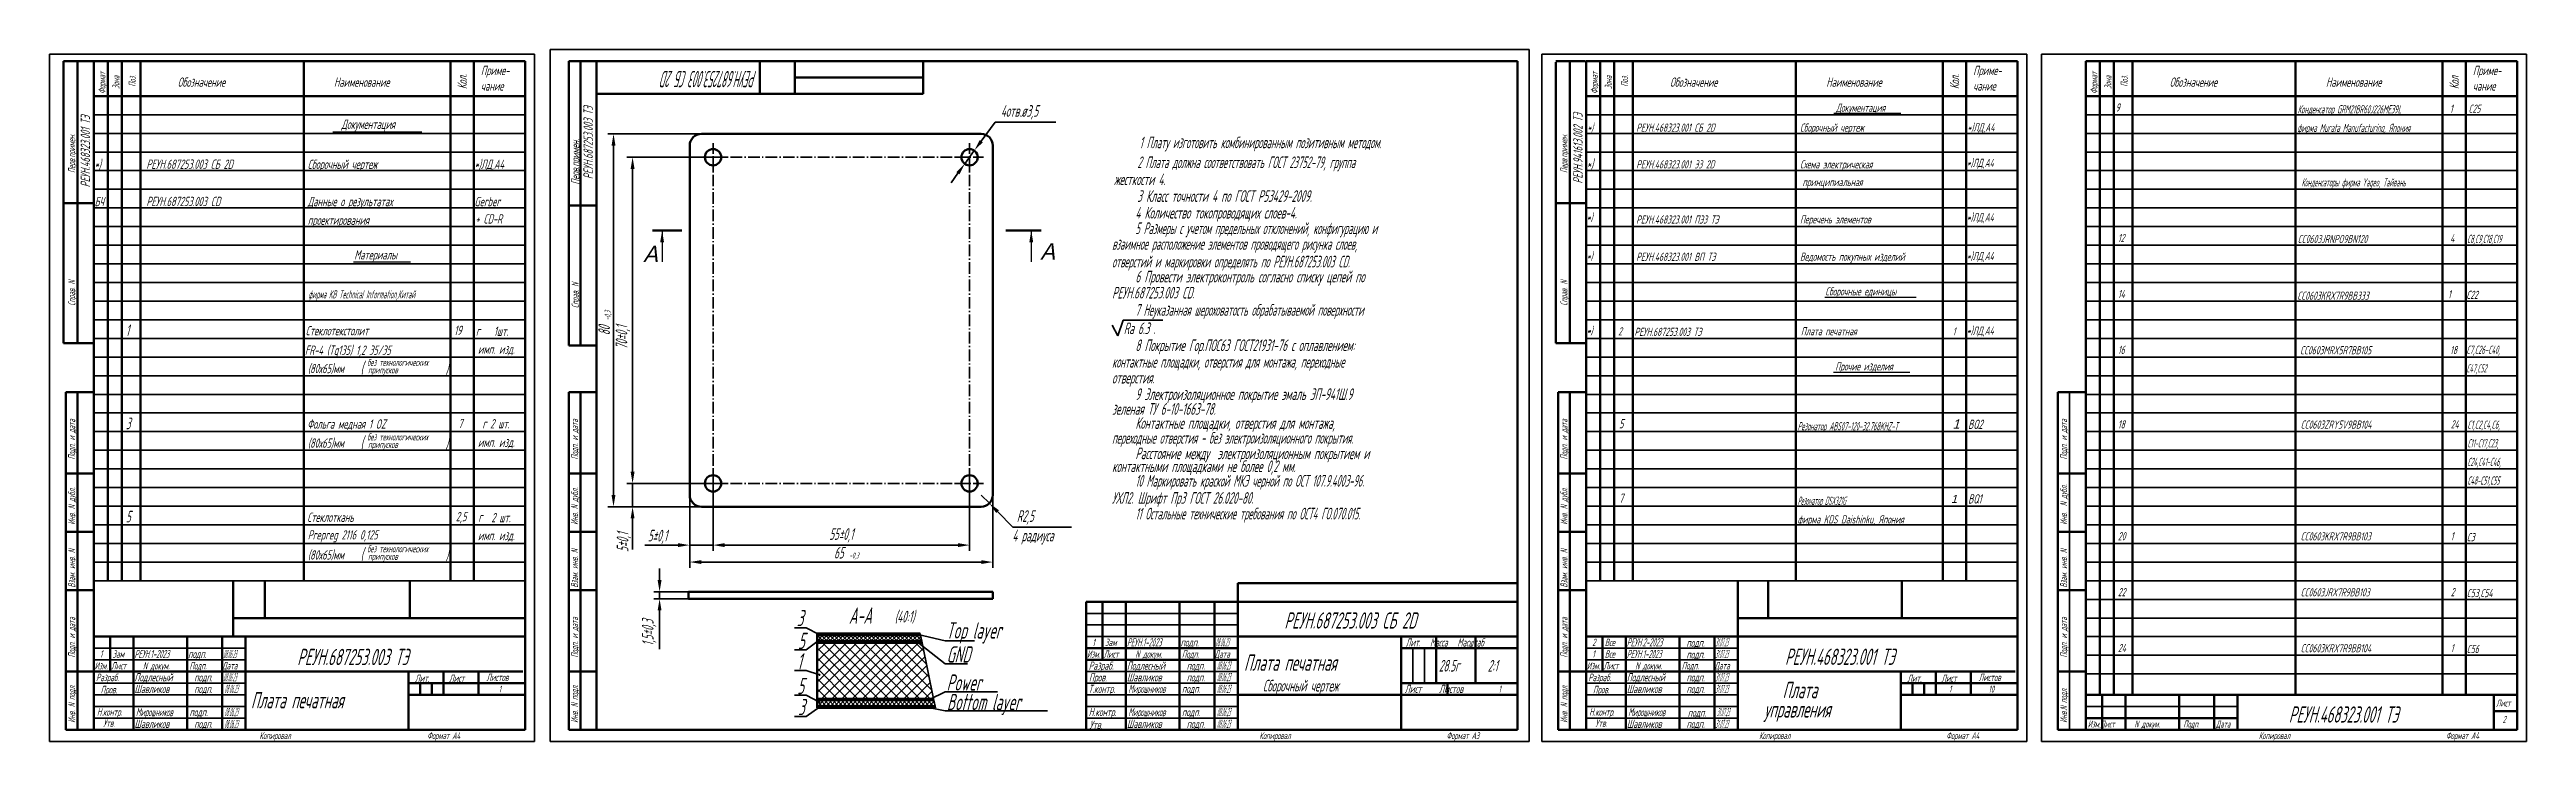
# Model space of a CAD drawing. Extents: x 22780 to 26685, y -1269 to -208.
# Drawn here: x 23089 to 24151, y -943 to -646 of the extents above; entities that cross this region are included whole.
import ezdxf

# ---------------------------------------------------------------- set-up
doc = ezdxf.new("R2010")
doc.units = 0
doc.header["$MEASUREMENT"] = 0
doc.linetypes.add('CNTR_ECKD_1', pattern=[7.5, 5, -1, 0.5, -1])
doc.layers.get('0').update_dxf_attribs({"linetype": 'CONTINUOUS', "lineweight": 50})
for name, color, linetype, lineweight in [('CENTER', 2, 'CNTR_ECKD_1', 35), ('CONTUR', 7, 'CONTINUOUS', 50), ('DIM', 1, 'CONTINUOUS', 35)]:
    doc.layers.add(name, color=color, linetype=linetype, lineweight=lineweight)
doc.layers.add('TEXT', color=1, linetype='CONTINUOUS')
doc.styles.add('ECKD', font='ec5cdwin.shx', dxfattribs={"oblique": 15})
doc.styles.add('GOST', font='GOST.shx', dxfattribs={"width": 0.7, "oblique": 15})
doc.styles.get("Standard").update_dxf_attribs({"font": 'ec5cdwin.shx'})
doc.dimstyles.new('1_', dxfattribs={"dimtxt": 5, "dimasz": 5, "dimexe": 2.5, "dimexo": 0, "dimgap": 1.5, "dimtad": 1, "dimtoh": 1, "dimrnd": 1.38778e-17, "dimtxsty": 'ECKD', "dimcen": -3, "dimdle": 1.25, "dimclrd": 256, "dimclre": 256, "dimclrt": 256, "dimaunit": 1, "dimazin": 0, "dimtfac": 0.45, "dimtmove": 0, "dimatfit": 2, "dimfxl": 1, "dimtvp": 0.9, "dimtolj": 1, "dimtzin": 12, "dimarcsym": 0})
pattern_1 = [(45, (-151.2118, -301.6821), (-0.883883476, 0.883883476), [])]
pattern_2 = [(45, (11639.1895, -614.4899), (-0.88388348, 0.88388348), [])]
pattern_3 = [(45, (11639.1895, -614.4899), (-0.88388348, 0.88388348), []), (135, (11639.1895, -614.4899), (-0.88388348, -0.88388348), [])]

msp = doc.modelspace()

# ---------------------------------------------------------------- texts
at = {"oblique": 15}
for p in [(23343.716, -737.664), (23514.063, -736.581)]:
    msp.add_text('A', height=7, dxfattribs=at).set_placement(p)
at = {"style": 'GOST', "oblique": 15, "width": 0.7}
msp.add_text('А-А', height=7, dxfattribs=at).set_placement((23431.93, -892.896))
at = {"layer": 'DIM', "style": 'GOST', "oblique": 15}
for s, height, rotation, width, p in [('РЕУН.687253.003 СБ 2D', 7, 180, 0.5, (23392.5, -655.62)), ('5±0,1', 5, 90, 0.7, (23337.384, -862.11)), ('-0,3', 2.5, 358.974604, 0.7, (23432.12, -864.802))]:
    msp.add_text(s, height=height, rotation=rotation, dxfattribs=dict(at, width=width)).set_placement(p)
at = {"layer": 'DIM', "style": 'GOST', "oblique": 15, "width": 0.7}
for s, height, p in [('R2,5', 5, (23503.97, -849.185)), ('5±0,1', 5, (23345.692, -857.59)), ('55±0,1', 5, (23423.503, -856.901)), ('65', 5, (23425.564, -864.923)), ('РЕУН.468323.001 ТЭ', 7, (23833.45, -910.569)), ('Шавликов', 3.5, (23125.539, -922.635)), ('Подлесный', 3.5, (23125.539, -917.635)), ('подп.', 3.5, (23151.157, -917.635)), ('подп.', 3.5, (23151.157, -922.635)), ('Шавликов', 3.5, (23765.59, -922.635)), ('Подлесный', 3.5, (23765.59, -917.635)), ('подп.', 3.5, (23791.209, -917.635)), ('подп.', 3.5, (23791.209, -922.635)), ('Плата', 7, (23832.408, -924.873)), ('Шавликов', 3.5, (23125.539, -937.635)), ('Шавликов', 3.5, (23765.59, -937.635)), ('управления', 7, (23824.518, -933.163)), ('подп.', 3.5, (23151.157, -937.635)), ('подп.', 3.5, (23791.209, -937.635))]:
    msp.add_text(s, height=height, dxfattribs=at).set_placement(p)
at = {"layer": 'TEXT', "style": 'GOST', "oblique": 15, "width": 0.7}
for s, height, rotation, p in [('Формат', 3, 90, (23113.098, -665.449)), ('Зона', 3, 90, (23119.098, -663.449)), ('Поз.', 3, 90, (23126.098, -662.449)), ('Кол.', 4, 90, (23268.098, -663.449)), ('Формат', 3, 90, (23753.15, -665.449)), ('Зона', 3, 90, (23759.15, -663.449)), ('Поз.', 3, 90, (23766.15, -662.449)), ('Кол.', 4, 90, (23908.15, -663.449)), ('Формат', 3, 90, (23967.464, -665.449)), ('Зона', 3, 90, (23973.464, -663.449)), ('Поз.', 3, 90, (23980.464, -662.449)), ('Кол', 4, 90, (24122.464, -663.449)), ('РЕУН.468323.001 ТЭ', 4, 90, (23106.443, -705.616)), ('РЕУН.687253.003 ТЭ', 4, 90, (23322.118, -702.11)), ('РЕУН.941613.002 ТЭ', 4, 90, (23746.632, -704.006)), ('Перв.примен.', 3, 90, (23100.098, -699.449)), ('Перв.примен.', 3.5, 90, (23316.353, -704.451)), ('Перв.примен.', 3, 90, (23740.15, -699.449)), ('Справ. N', 3, 90, (23100.098, -756.449)), ('Справ. N', 3, 90, (23316.066, -757.444)), ('Справ. N', 3, 90, (23740.15, -756.449)), ('80', 5, 90, (23329.486, -769.098)), ('-0,3', 2.5, 88.974604, (23329.609, -762.675)), ('70±0,1', 5, 90, (23336.907, -775.111)), ('Подп. и дата', 3, 90, (23100.098, -822.449)), ('Подп. и дата', 3, 90, (23315.76, -822.449)), ('Подп. и дата', 3, 90, (23740.15, -822.449)), ('Подп. и дата', 3, 90, (23954.464, -822.449)), ('Инв. N дубл.', 3, 90, (23100.098, -850.449)), ('Инв. N дубл.', 3, 90, (23315.76, -850.449)), ('Инв. N дубл.', 3, 90, (23740.15, -850.449)), ('Инв.  N дубл.', 3, 90, (23954.464, -850.449)), ('Взам. инв. N', 3, 90, (23100.098, -877.449)), ('Взам. инв. N', 3, 90, (23315.76, -877.449)), ('Взам. инв. N', 3, 90, (23740.15, -877.449)), ('Взам. инв. N', 3, 90, (23954.464, -877.449)), ('1,5±0,3', 5, 90, (23348.167, -902.38)), ('Подп. и дата', 3, 90, (23100.098, -907.449)), ('Подп. и дата', 3, 90, (23315.76, -907.449)), ('Подп. и дата', 3, 90, (23740.15, -907.449)), ('Подп. и дата', 3, 90, (23954.464, -907.449)), ('Инв. N подл.', 3, 90, (23100.098, -935.449)), ('Инв. N подл.', 3, 90, (23315.76, -935.449)), ('Инв. N подл.', 3, 90, (23740.15, -935.449)), ('Инв.N подл.', 3, 90, (23954.464, -935.449))]:
    msp.add_text(s, height=height, rotation=rotation, dxfattribs=at).set_placement(p)
at = {"layer": 'TEXT', "style": 'GOST', "oblique": 15}
for s, height, width, p in [('Обозначение', 4, 0.7, (23144.098, -662.449)), ('Наименование', 4, 0.7, (23211.098, -662.449)), ('Приме-', 4, 0.7, (23274.098, -657.449)), ('Обозначение', 4, 0.7, (23784.15, -662.449)), ('Наименование', 4, 0.7, (23851.15, -662.449)), ('Приме-', 4, 0.7, (23914.15, -657.449)), ('Обозначение', 4, 0.7, (23998.464, -662.449)), ('Наименование', 4, 0.7, (24065.464, -662.449)), ('Приме-', 4, 0.7, (24128.464, -657.449)), ('чание', 4, 0.7, (23274.098, -664.115)), ('чание', 4, 0.7, (23914.15, -664.115)), ('чание', 4, 0.7, (24128.464, -664.115)), ('Документация', 4, 0.7, (23214.293, -680.525)), ('4отв.ø3,5', 5, 0.7, (23497.126, -675.329)), ('*)', 3.5, 0.7, (23748.709, -681.633)), ('РЕУН.468323.001 СБ 2D', 3.5, 0.7, (23769.627, -681.715)), ('Сборочный чертеж', 3.5, 0.7, (23839.889, -681.705)), ('Документация', 3.5, 0.7, (23855.323, -673.193)), ('*)ЛД,А4', 3.5, 0.7, (23911.709, -681.633)), ('9', 3.5, 0.7, (23975.262, -673.078)), ('фирма Murata Manufacturing, Япония', 3.5, 0.6, (24053.146, -681.835)), ('Конденсатор GRM21BR60J226ME39L', 3.5, 0.6, (24053.34, -673.842)), ('1', 3.5, 0.7, (24118.613, -673.624)), ('C25', 3.5, 0.7, (24126.599, -673.606)), ('1 Плату изготовить комбинированным позитивным методом.', 5, 0.6, (23556.622, -688.825)), ('*)', 4, 0.7, (23108.4, -697.688)), ('РЕУН.687253.003 СБ 2D', 4, 0.7, (23130.617, -697.666)), ('Сборочный чертеж', 4, 0.7, (23199.837, -697.705)), ('*)ЛД,А4', 4, 0.7, (23271.4, -697.688)), ('жесткости 4.', 5, 0.7, (23545.675, -704.668)), ('2 Плата должна соответствовать ГОСТ 23752-79, группа', 5, 0.65, (23555.675, -697.351)), ('*)', 4, 0.7, (23748.455, -697.572)), ('РЕУН.468323.001 Э3 2D', 3.5, 0.7, (23769.634, -697.496)), ('Схема электрическая', 3.5, 0.7, (23839.889, -697.496)), ('*)ЛД,А4', 3.5, 0.7, (23911.43, -696.862)), ('БЧ', 4, 0.7, (23108.4, -713.688)), ('РЕУН.687253.003 CD', 4, 0.7, (23130.617, -713.666)), ('Данные о результатах', 4, 0.7, (23199.837, -713.705)), ('Gerber', 4, 0.7, (23271.337, -713.705)), ('3 Класс точности 4 по ГОСТ Р53429-2009.', 5, 0.7, (23555.609, -711.855)), ('принципиальная', 3.5, 0.7, (23840.93, -705.089)), ('Конденсаторы фирма Yageo, Тайвань', 3.5, 0.55, (24054.964, -705.22)), ('проектирования ', 4, 0.7, (23199.837, -721.705)), ('+ CD-R', 4, 0.7, (23271.736, -721.145)), ('5 Размеры с учетом предельных отклонений, конфигурацию и ', 5, 0.64, (23554.817, -725.68)), ('4 Количество токопроводящих слоев-4.', 5, 0.7, (23554.817, -719.024)), ('*)', 3.5, 0.7, (23748.43, -720.225)), ('РЕУН.468323.001 ПЭ3 ТЭ', 3.5, 0.7, (23769.634, -721.162)), ('Перечень элементов', 3.5, 0.7, (23839.889, -721.12)), ('*)ЛД,А4', 3.5, 0.7, (23911.43, -720.225)), ('Материалы', 4, 0.7, (23219.79, -736.563)), ('взаимное расположение элементов проводящего рисунка слоев, ', 5, 0.65, (23544.817, -732.385)), ('*)', 3.5, 0.7, (23748.43, -736.862)), ('*)ЛД,А4', 3.5, 0.7, (23911.43, -736.862)), ('12', 3.5, 0.7, (23976.222, -729.093)), ('CC0603JRNPO9BN120', 3.5, 0.7, (24053.351, -729.541)), ('4', 3.5, 0.7, (24118.72, -729.226)), ('C8,C9,C18,C19', 3.5, 0.55, (24125.996, -729.486)), ('отверстий и маркировки определять по РЕУН.687253.003 CD. ', 5, 0.65, (23544.817, -739.987)), ('6 Провести электроконтроль согласно списку цепей по ', 5, 0.7, (23554.817, -746.408)), ('РЕУН.468323.001 ВП ТЭ', 3.5, 0.7, (23769.634, -737.162)), ('Ведомость покупных изделий', 3.5, 0.7, (23839.889, -737.12)), ('фирма KB Technical Information,Китай', 3.5, 0.55, (23200.098, -753.282)), ('РЕУН.687253.003 CD.', 5, 0.7, (23544.817, -753.332)), ('Сборочные единицы', 3.5, 0.7, (23850.751, -752.023)), ('14', 3.5, 0.7, (23976.222, -753.093)), ('CC0603KRX7R9BB333', 3.5, 0.7, (24053.146, -753.835)), ('1', 3.5, 0.7, (24117.821, -753.238)), ('C22', 3.5, 0.7, (24125.643, -753.483)), ('1', 5, 0.7, (23121.809, -769.439)), ('Ra 6.3 .', 5, 0.7, (23549.819, -768.609)), ('7 Неуказанная шероховатость обрабатываемой поверхности', 5, 0.65, (23554.817, -760.706)), ('FR-4 (Tg135) 1,2 35/35', 4, 0.7, (23198.638, -777.502)), ('Стеклотекстолит ', 4, 0.7, (23198.998, -769.143)), ('19', 4, 0.7, (23262.632, -768.975)), ('г', 4, 0.7, (23271.987, -769.269)), ('имп. изд.', 4, 0.7, (23272.829, -777.063)), ('1шт.', 4, 0.7, (23279.624, -769.375)), ('8 Покрытие Гор.ПОС63 ГОСТ21931-76 с оплавлением: ', 5, 0.7, (23554.817, -775.888)), ('*)', 3.5, 0.7, (23748.43, -768.862)), ('2', 3.5, 0.7, (23761.893, -769.176)), ('РЕУН.687253.003 ТЭ', 3.5, 0.7, (23768.885, -769.368)), ('Плата печатная ', 3.5, 0.7, (23840.269, -769.117)), ('1', 3.5, 0.7, (23905.356, -769.175)), ('*)ЛД,А4', 3.5, 0.7, (23911.43, -768.862)), ('16', 3.5, 0.7, (23976.222, -777.093)), ('CC0603MRX5R7BB105', 3.5, 0.7, (24054.32, -777.274)), ('18', 3.5, 0.7, (24118.696, -777.185)), ('C7,C26-C40,', 3.5, 0.6, (24125.678, -777.071)), ('(80х65)мм', 4, 0.7, (23199.874, -785.375)), ('(', 5, 0.7, (23222.551, -785.486)), ('без технологических', 3, 0.7, (23225.34, -782.241)), ('припусков', 3, 0.7, (23225.701, -785.492)), (')', 5, 0.7, (23258.965, -785.703)), ('контактные площадки, отверстия для монтажа, переходные ', 5, 0.65, (23544.817, -782.987)), ('Прочие изделия', 3.5, 0.7, (23855.012, -784.199)), ('C47,C52', 3.5, 0.55, (24125.678, -785.071)), ('отверстия.', 5, 0.7, (23544.817, -789.806)), ('9 Электроизоляционное покрытие эмаль ЭП-941Ш.9 ', 5, 0.7, (23554.817, -796.871)), ('3', 5, 0.7, (23121.809, -809.439)), ('Фольга медная 1 OZ', 4, 0.7, (23199.634, -809.187)), ('7', 4, 0.7, (23264.362, -808.98)), ('г 2 шт.', 4, 0.7, (23274.758, -809.063)), ('зеленая ТУ 6-10-1663-78.', 5, 0.7, (23544.817, -803.215)), ('Контактные площадки, отверстия для монтажа, ', 5, 0.7, (23554.817, -809.258)), ('5', 4, 0.7, (23762.25, -809.038)), ('Резонатор ABS07-120-32.768KHZ-T', 3.5, 0.58, (23838.845, -809.878)), ('BQ2', 4, 0.7, (23911.963, -809.309)), ('18', 3.5, 0.7, (23976.222, -809.093)), ('CC0603ZRY5V9BB104', 3.5, 0.7, (24054.595, -809.177)), ('24', 3.5, 0.7, (24118.97, -809.088)), ('C1,C2,С4,C6,', 3.5, 0.6, (24126.125, -809.191)), ('(80х65)мм', 4, 0.7, (23199.874, -817.375)), ('(', 5, 0.7, (23222.551, -817.486)), ('без технологических', 3, 0.7, (23225.34, -814.241)), ('припусков', 3, 0.7, (23225.701, -817.492)), (')', 5, 0.7, (23258.965, -817.703)), ('имп. изд.', 4, 0.7, (23272.829, -817.063)), ('переходные отверстия - без электроизоляционного покрытия.', 5, 0.65, (23544.817, -815.625)), ('Расстояние между  электроизоляционным покрытием и', 5, 0.7, (23554.817, -822.286)), ('C11-C17,C23,', 3.5, 0.55, (24126.125, -817.191)), ('контактными площадками не более 0,2 мм.', 5, 0.7, (23544.817, -827.818)), ('C24,C41-C46,', 3.5, 0.55, (24126.125, -825.191)), ('УХЛ2. Шрифт Пр3 ГОСТ 26.020-80.', 5, 0.7, (23544.745, -841.416)), ('10 Маркировать краской МКЭ черной по ОСТ 107.9.4003-96.', 5, 0.65, (23554.817, -834.067)), ('7', 4, 0.7, (23762.25, -841.038)), ('Резонатор DSX321G', 3.5, 0.5, (23838.845, -841.878)), ('BQ1', 4, 0.7, (23911.963, -841.309)), ('C48-C51,C55', 3.5, 0.55, (24126.125, -833.191)), ('5', 5, 0.7, (23121.809, -849.439)), ('Стеклоткань', 4, 0.7, (23199.634, -849.187)), ('2,5', 4, 0.7, (23263.354, -848.905)), ('г', 4, 0.7, (23273.027, -849.086)), ('2 шт.', 4, 0.7, (23278.586, -849.367)), ('11 Остальные технические требования по ОСТ4 ГО.070.015.', 5, 0.65, (23554.817, -848.135)), ('фирма KDS Daishinku, Япония', 3.5, 0.7, (23838.845, -849.878)), ('Prepreg 2116 0,125', 4, 0.7, (23199.85, -856.751)), ('(', 5, 0.7, (23222.551, -865.486)), ('без технологических', 3, 0.7, (23225.34, -862.241)), (')', 5, 0.7, (23258.965, -865.703)), ('имп. изд.', 4, 0.7, (23272.829, -857.063)), ('4 радиуса', 5, 0.7, (23502.052, -857.54)), ('20', 3.5, 0.7, (23976.222, -857.093)), ('CC0603KRX7R9BB103', 3.5, 0.7, (24054.595, -857.177)), ('1', 3.5, 0.7, (24118.97, -857.088)), ('C3', 3.5, 0.7, (24125.832, -857.509)), ('(80х65)мм', 4, 0.7, (23199.874, -865.375)), ('припусков', 3, 0.7, (23225.701, -865.492)), ('22', 3.5, 0.7, (23976.222, -881.093)), ('CC0603JRX7R9BB103', 3.5, 0.7, (24054.595, -881.177)), ('2', 3.5, 0.7, (24118.97, -881.088)), ('C53,С54', 3.5, 0.7, (24125.832, -881.509)), ('3', 7, 0.7, (23409.551, -893.964)), ('(40:1)', 5, 0.7, (23451.584, -892.361)), ('Top layer', 7, 0.7, (23473.617, -899.288)), ('РЕУН.687253.003 СБ 2D', 7, 0.7, (23618.721, -895.005)), ('5', 7, 0.7, (23410.053, -903.764)), ('GND', 7, 0.7, (23473.858, -909.587)), ('1', 3.2, 0.7, (23536.33, -902.515)), ('Зам', 3.2, 0.7, (23541.756, -902.506)), ('РЕУН.1-2023', 3.5, 0.6, (23551.2, -902.635)), ('подп.', 3.5, 0.7, (23574.2, -902.635)), ('08.06.23', 3.5, 0.35, (23589.2, -902.635)), ('Лит.   Масса   Масштаб', 3.5, 0.65, (23670.78, -902.684)), ('2', 3.2, 0.7, (23750.72, -902.515)), ('Все', 3.2, 0.7, (23756.146, -902.506)), ('РЕУН.2-2023', 3.5, 0.6, (23765.59, -902.635)), ('подп.', 3.5, 0.7, (23791.157, -902.832)), ('31.07.23', 3.5, 0.35, (23803.59, -902.635)), ('24', 3.5, 0.7, (23976.222, -905.093)), ('CC0603KRX7R9BB104', 3.5, 0.7, (24054.595, -905.177)), ('1', 3.5, 0.7, (24118.97, -905.088)), ('C56', 3.5, 0.7, (24125.832, -905.509)), ('Изм.', 3.132, 0.7, (23108.405, -912.511)), ('1', 3.2, 0.7, (23110.668, -907.515)), ('Лист', 3.132, 0.7, (23115.53, -912.511)), ('Зам', 3.2, 0.7, (23116.094, -907.506)), ('РЕУН.1-2023', 3.5, 0.6, (23125.539, -907.635)), ('N докум.', 3.132, 0.7, (23129.135, -912.511)), ('подп.', 3.5, 0.7, (23148.539, -907.635)), ('Подп.', 3.2, 0.7, (23149.094, -912.506)), ('Дата', 3.2, 0.7, (23163.098, -912.506)), ('08.06.23', 3.5, 0.35, (23163.539, -907.635)), ('РЕУН.687253.003 ТЭ', 7, 0.7, (23195.321, -910.68)), ('1', 7, 0.7, (23409.695, -912.505)), ('Изм.', 3.132, 0.7, (23534.067, -907.511)), ('Разраб.', 3.5, 0.7, (23534.788, -912.642)), ('Лист', 3.132, 0.7, (23541.192, -907.511)), ('Подлесный', 3.5, 0.7, (23551.2, -912.635)), ('N докум.', 3.132, 0.7, (23554.797, -907.511)), ('Подп.', 3.2, 0.7, (23574.756, -907.506)), ('подп.', 3.5, 0.7, (23576.819, -912.635)), ('Дата', 3.2, 0.7, (23588.76, -907.506)), ('08.06.23', 3.5, 0.35, (23589.788, -912.586)), ('Плата печатная', 7, 0.7, (23601.415, -913.116)), ('28.5г', 5, 0.7, (23684.986, -913.429)), ('2:1', 5, 0.7, (23705.94, -913.449)), ('Изм.', 3.132, 0.7, (23748.457, -912.511)), ('1', 3.2, 0.7, (23750.72, -907.515)), ('Лист', 3.132, 0.7, (23755.582, -912.511)), ('Все', 3.2, 0.7, (23756.146, -907.506)), ('РЕУН.1-2023', 3.5, 0.6, (23765.59, -907.635)), ('N докум.', 3.132, 0.7, (23769.187, -912.511)), ('Подп.', 3.2, 0.7, (23789.146, -912.506)), ('подп.', 3.5, 0.7, (23791.157, -907.832)), ('Дата', 3.2, 0.7, (23803.15, -912.506)), ('31.07.23', 3.5, 0.35, (23803.59, -907.635)), ('Разраб.', 3.2, 0.7, (23109.017, -917.557)), ('Пров.', 3.2, 0.7, (23111.037, -922.769)), ('08.06.23', 3.5, 0.35, (23163.539, -917.635)), ('08.06.23', 3.5, 0.35, (23164.127, -922.586)), ('Плата печатная', 7, 0.7, (23175.469, -929.213)), ('Лит.', 3.2, 0.7, (23245.839, -917.909)), ('Лист', 3.2, 0.7, (23260.458, -917.909)), ('Листов', 3.2, 0.7, (23276.45, -917.505)), ('1', 3, 0.7, (23281.727, -922.412)), ('5', 7, 0.7, (23409.753, -923.137)), ('Power', 7, 0.7, (23473.858, -921.631)), ('Bottom layer', 7, 0.7, (23473.988, -929.993)), ('Пров.', 3.5, 0.7, (23534.903, -917.678)), ('Т.контр.', 3.5, 0.7, (23534.674, -922.6)), ('Шавликов', 3.5, 0.7, (23551.2, -917.635)), ('Мирошников', 3.5, 0.6, (23551.788, -922.586)), ('подп.', 3.5, 0.7, (23574.788, -922.586)), ('подп.', 3.5, 0.7, (23576.819, -917.635)), ('08.06.23', 3.5, 0.35, (23589.788, -917.586)), ('08.06.23', 3.5, 0.35, (23589.788, -922.586)), ('Сборочный чертеж', 5, 0.7, (23609.502, -921.992)), ('Лист     Листов', 3.5, 0.7, (23670.321, -922.6)), ('1', 3, 0.7, (23710.552, -922.428)), ('Разраб.', 3.2, 0.7, (23749.069, -917.557)), ('Пров.', 3.2, 0.7, (23751.088, -922.769)), ('31.07.23', 3.5, 0.35, (23803.59, -917.635)), ('31.07.23', 3.5, 0.35, (23803.59, -922.635)), ('Лит.', 3.2, 0.7, (23885.89, -917.909)), ('Лист', 3.2, 0.7, (23900.509, -917.909)), ('1', 3, 0.7, (23903.779, -922.412)), ('Листов', 3.2, 0.7, (23916.501, -917.505)), ('10', 3, 0.7, (23920.707, -922.445)), ('Н.контр.', 3.2, 0.7, (23109.421, -932.386)), ('Утв.', 3.2, 0.7, (23112.086, -937.145)), ('Мирошников', 3.5, 0.6, (23126.127, -932.586)), ('подп.', 3.5, 0.7, (23149.127, -932.586)), ('08.06.23', 3.5, 0.35, (23164.127, -932.586)), ('08.06.23', 3.5, 0.35, (23164.127, -937.67)), ('3', 7, 0.7, (23410.138, -932.17)), ('Н.контр.', 3.5, 0.7, (23534.788, -932.558)), ('Утв.', 3.5, 0.7, (23535.132, -938.052)), ('Шавликов', 3.5, 0.7, (23551.2, -937.635)), ('Мирошников', 3.5, 0.6, (23551.788, -932.586)), ('подп.', 3.5, 0.7, (23574.788, -932.586)), ('08.06.23', 3.5, 0.35, (23589.788, -932.586)), ('08.06.23', 3.5, 0.35, (23589.788, -937.586)), ('Н.контр.', 3.2, 0.7, (23749.473, -932.386)), ('Утв.', 3.2, 0.7, (23752.138, -937.145)), ('Мирошников', 3.5, 0.6, (23766.179, -932.586)), ('подп.', 3.5, 0.7, (23791.745, -932.783)), ('31.07.23', 3.5, 0.35, (23803.59, -937.635)), ('31.07.23', 3.5, 0.35, (23804.179, -932.586)), ('Изм.Лист', 3, 0.7, (23963.293, -937.449)), ('N докум.', 3, 0.7, (23983.293, -937.449)), ('Подп.', 3, 0.7, (24004.293, -937.449)), ('Дата', 3, 0.7, (24018.293, -937.449)), ('РЕУН.468323.001 ТЭ', 7, 0.7, (24049.505, -935.367)), ('Лист', 3, 0.7, (24138.464, -928.449)), ('2', 3, 0.7, (24141.264, -935.449)), ('Копировал', 3, 0.7, (23179.098, -942.449)), ('Формат А4', 3, 0.7, (23251.098, -942.449)), ('подп.', 3.5, 0.7, (23576.819, -937.635)), ('Копировал', 3, 0.7, (23607.952, -942.449)), ('Формат A3', 3, 0.7, (23688.287, -942.449)), ('Копировал', 3, 0.7, (23822.311, -942.449)), ('Формат A4', 3, 0.7, (23902.645, -942.449)), ('Копировал', 3, 0.7, (24036.656, -942.449)), ('Формат A4', 3, 0.7, (24116.991, -942.449))]:
    msp.add_text(s, height=height, dxfattribs=dict(at, width=width)).set_placement(p)
at = {"layer": 'TEXT', "style": 'ECKD', "oblique": 15}
for height, p in [(4, (23905.356, -809.175)), (3.5, (23904.656, -841.088))]:
    msp.add_text('1', height=height, dxfattribs=at).set_placement(p)

# ---------------------------------------------------------------- hatches: boundary and pattern name
at = {"layer": 'DIM'}
h = msp.add_hatch(dxfattribs=at)
h.set_pattern_fill('ANSI31', color=256, scale=10, style=0)
h.set_pattern_definition(pattern_1)
h.paths.add_polyline_path([(23418.369, -897.867), (23462.65, -897.867), (23462.506, -897.167), (23418.369, -897.167)])
h = msp.add_hatch(dxfattribs=at)
h.set_pattern_fill('ANSI37', color=256, scale=10, style=0)
h.set_pattern_definition(pattern_3)
h.paths.add_polyline_path([(23418.369, -900.367), (23418.369, -897.867), (23462.65, -897.867), (23463.166, -900.367)])
h = msp.add_hatch(dxfattribs=at)
h.set_pattern_fill('ANSI31', color=256, scale=10, style=0)
h.set_pattern_definition(pattern_2)
h.paths.add_polyline_path([(23418.369, -900.367), (23463.166, -900.367), (23463.31, -901.067), (23418.369, -901.067)])
h = msp.add_hatch(dxfattribs=at)
h.set_pattern_fill('ANSI37', color=256, scale=25, style=0)
h.set_pattern_definition([(45, (11639.1895, -614.49), (-2.2097087, 2.2097087), []), (135, (11639.1895, -614.49), (-2.2097087, -2.2097087), [])])
h.paths.add_polyline_path([(23418.369, -901.067), (23463.31, -901.067), (23468.263, -925.067), (23418.369, -925.067)])
for points in [[(23419.311, -897.475, 1), (23419.002, -897.475, 1)], [(23419.455, -899.884, 1), (23419.146, -899.884, 1)], [(23461.081, -900.725, 1), (23461.39, -900.725, 1)], [(23461.57, -897.48, 1), (23461.879, -897.48, 1)], [(23419.524, -914.858, 1), (23419.215, -914.858, 1)], [(23419.524, -926.551, 1), (23419.215, -926.551, 1)], [(23419.643, -928.619, 1), (23419.334, -928.619, 1)], [(23465.186, -928.741, 1), (23465.495, -928.741, 1)], [(23466.404, -925.374, 1), (23466.713, -925.374, 1)]]:
    msp.add_hatch(color=256, dxfattribs=at).paths.add_polyline_path(points)
h = msp.add_hatch(dxfattribs=at)
h.set_pattern_fill('ANSI31', color=256, scale=10, style=0)
h.set_pattern_definition(pattern_2)
h.paths.add_polyline_path([(23418.369, -925.767), (23468.407, -925.767), (23468.263, -925.067), (23418.369, -925.067)])
h = msp.add_hatch(dxfattribs=at)
h.set_pattern_fill('ANSI37', color=256, scale=10, style=0)
h.set_pattern_definition(pattern_3)
h.paths.add_polyline_path([(23418.369, -925.767), (23468.407, -925.767), (23468.923, -928.267), (23418.369, -928.267)])
h = msp.add_hatch(dxfattribs=at)
h.set_pattern_fill('ANSI31', color=256, scale=10, style=0)
h.set_pattern_definition(pattern_1)
h.paths.add_polyline_path([(23418.369, -928.967), (23469.068, -928.967), (23468.923, -928.267), (23418.369, -928.267)])

# ---------------------------------------------------------------- linework, layer by layer
for p, q in [((23408.76, -651.449), (23408.76, -665.449)), ((23408.76, -658.449), (23463.76, -658.449)), ((23463.76, -651.449), (23463.76, -665.449)), ((23323.76, -665.449), (23463.76, -665.449)), ((23363.688, -687.671), (23363.688, -837.678)), ((23368.685, -682.675), (23488.685, -682.674)), ((23493.685, -837.675), (23493.685, -687.675)), ((23360.345, -724.148), (23347.716, -724.148)), ((23499.194, -724.148), (23514.429, -724.148)), ((23368.685, -842.675), (23488.685, -842.675)), ((23167.904, -874.449), (23167.904, -898.449)), ((23181.462, -874.449), (23181.462, -890.504)), ((23243.563, -874.449), (23243.563, -890.504)), ((23493.685, -879.206), (23363.208, -879.206)), ((23363.208, -879.206), (23363.208, -882.206)), ((23493.685, -882.206), (23493.685, -879.206)), ((23598.76, -875.449), (23718.76, -875.449)), ((23598.76, -883.449), (23598.76, -875.449)), ((23813.15, -874.449), (23813.15, -898.449)), ((23826.269, -874.449), (23826.269, -890.504)), ((23883.615, -874.449), (23883.615, -890.504)), ((23167.904, -890.504), (23293.098, -890.504)), ((23363.208, -882.206), (23493.685, -882.206)), ((23813.15, -890.504), (23933.15, -890.504)), ((23418.369, -897.867), (23418.369, -897.167)), ((23418.369, -897.167), (23462.506, -897.167)), ((23418.369, -900.367), (23418.369, -897.867)), ((23418.369, -897.867), (23462.65, -897.867)), ((23418.369, -897.867), (23462.65, -897.867)), ((23418.369, -901.067), (23418.369, -900.367)), ((23418.369, -900.367), (23463.166, -900.367)), ((23418.369, -925.067), (23418.369, -901.067)), ((23418.369, -901.067), (23463.31, -901.067)), ((23418.369, -901.067), (23463.31, -901.067)), ((23108.098, -938.449), (23108.098, -933.449)), ((23418.369, -925.767), (23418.369, -925.067)), ((23418.369, -925.067), (23468.263, -925.067)), ((23418.369, -928.267), (23418.369, -925.767)), ((23418.369, -925.767), (23468.407, -925.767)), ((23418.369, -925.767), (23468.407, -925.767)), ((23418.369, -928.967), (23418.369, -928.267)), ((23418.369, -928.267), (23468.923, -928.267)), ((23418.369, -928.967), (23469.068, -928.967))]:
    msp.add_line(p, q)
for centre in [(23373.685, -692.675), (23483.685, -692.675), (23373.685, -832.675), (23483.685, -832.675)]:
    msp.add_circle(centre, 3.5)
for centre, radius, start, end in [((23368.684, -687.671), 4.996, 89.997906, 180.001919), ((23488.685, -687.675), 5, 359.997447, 89.999468), ((23368.685, -837.678), 4.997, 179.999597, 269.99918), ((23488.685, -837.675), 5, 269.999606, 359.999986)]:
    msp.add_arc(centre, radius, start, end)
at = {"layer": 'CENTER'}
for p, q in [((23373.685, -698.675), (23373.685, -686.675)), ((23483.685, -698.675), (23483.685, -686.675)), ((23367.685, -692.675), (23379.685, -692.675)), ((23373.685, -692.675), (23483.685, -692.675)), ((23373.685, -832.675), (23373.685, -692.675)), ((23477.685, -692.675), (23489.685, -692.675)), ((23483.685, -692.675), (23483.685, -832.675)), ((23373.685, -838.675), (23373.685, -826.675)), ((23483.685, -838.675), (23483.685, -826.675)), ((23367.685, -832.675), (23379.685, -832.675)), ((23483.685, -832.675), (23373.685, -832.675)), ((23477.685, -832.675), (23489.685, -832.675))]:
    msp.add_line(p, q, dxfattribs=at)
at = {"layer": 'CONTUR'}
for p, q in [((23095.098, -651.449), (23095.098, -712.449)), ((23108.098, -651.449), (23095.098, -651.449)), ((23101.098, -772.449), (23101.098, -651.449)), ((23108.098, -651.449), (23293.098, -651.449)), ((23108.098, -938.449), (23108.098, -651.449)), ((23114.098, -651.449), (23114.098, -874.449)), ((23120.098, -651.449), (23120.098, -874.449)), ((23128.098, -651.449), (23128.098, -874.449)), ((23198.098, -651.449), (23198.098, -874.449)), ((23261.098, -651.449), (23261.098, -874.449)), ((23271.098, -651.449), (23271.098, -874.449)), ((23293.098, -651.449), (23293.098, -938.449)), ((23293.098, -651.449), (23293.098, -938.449)), ((23311.76, -773.449), (23311.76, -651.449)), ((23311.76, -651.449), (23323.76, -651.449)), ((23316.76, -773.449), (23316.76, -651.449)), ((23718.76, -651.449), (23323.76, -651.449)), ((23323.76, -651.449), (23323.76, -938.449)), ((23393.76, -665.449), (23393.76, -651.449)), ((23718.76, -938.449), (23718.76, -651.449)), ((23747.884, -651.449), (23735.15, -651.449)), ((23735.15, -651.822), (23735.15, -712.449)), ((23741.15, -772.449), (23741.15, -651.449)), ((23748.15, -938.449), (23748.15, -651.449)), ((23748.15, -651.449), (23933.15, -651.449)), ((23754.15, -651.449), (23754.15, -874.449)), ((23760.15, -651.449), (23760.15, -874.449)), ((23768.15, -651.449), (23768.15, -874.449)), ((23838.15, -651.449), (23838.15, -874.449)), ((23901.15, -651.449), (23901.15, -874.449)), ((23911.15, -651.449), (23911.15, -874.449)), ((23933.15, -651.449), (23933.15, -938.449)), ((23962.464, -651.449), (24147.464, -651.449)), ((23962.464, -938.449), (23962.464, -651.449)), ((23968.464, -651.449), (23968.464, -923.449)), ((23974.464, -651.449), (23974.464, -923.449)), ((23982.464, -651.449), (23982.464, -923.449)), ((24052.464, -651.449), (24052.464, -923.449)), ((24115.464, -651.449), (24115.464, -923.449)), ((24125.464, -651.449), (24125.464, -923.449)), ((24147.464, -651.449), (24147.464, -938.449)), ((23108.098, -666.449), (23293.098, -666.449)), ((23323.76, -665.449), (23393.76, -665.449)), ((23748.15, -666.449), (23933.15, -666.449)), ((23962.464, -666.449), (24147.464, -666.449)), ((23095.098, -712.449), (23108.098, -712.449)), ((23108.098, -712.449), (23095.098, -712.449)), ((23095.098, -712.449), (23095.098, -772.449)), ((23311.76, -713.449), (23323.76, -713.449)), ((23735.15, -712.449), (23735.15, -772.449)), ((23748.15, -712.449), (23735.15, -712.449)), ((23735.15, -712.449), (23748.15, -712.449)), ((23095.098, -772.449), (23108.098, -772.449)), ((23108.098, -772.449), (23101.098, -772.449)), ((23323.76, -773.449), (23311.76, -773.449)), ((23735.15, -772.449), (23748.15, -772.449)), ((23748.15, -772.449), (23741.15, -772.449)), ((23096.098, -828.449), (23096.098, -793.449)), ((23096.098, -793.449), (23108.098, -793.449)), ((23101.098, -793.449), (23101.098, -938.449)), ((23311.76, -938.449), (23311.76, -793.449)), ((23311.76, -793.449), (23323.76, -793.449)), ((23316.76, -938.449), (23316.76, -793.449)), ((23736.15, -828.449), (23736.15, -793.449)), ((23736.15, -793.449), (23748.15, -793.449)), ((23741.15, -793.449), (23741.15, -938.449)), ((23950.464, -828.449), (23950.464, -793.449)), ((23950.464, -793.449), (23962.464, -793.449)), ((23096.098, -853.449), (23096.098, -828.449)), ((23096.098, -828.449), (23108.098, -828.449)), ((23108.098, -828.449), (23096.098, -828.449)), ((23311.76, -828.449), (23323.76, -828.449)), ((23736.15, -853.449), (23736.15, -828.449)), ((23748.15, -828.449), (23736.15, -828.449)), ((23736.15, -828.449), (23748.15, -828.449)), ((23950.464, -853.449), (23950.464, -828.449)), ((23950.464, -828.449), (23962.464, -828.449)), ((23962.464, -828.449), (23950.464, -828.449)), ((23096.098, -878.449), (23096.098, -853.449)), ((23096.098, -853.449), (23108.098, -853.449)), ((23108.098, -853.449), (23096.098, -853.449)), ((23311.76, -853.449), (23323.76, -853.449)), ((23736.15, -878.449), (23736.15, -853.449)), ((23748.15, -853.449), (23736.15, -853.449)), ((23736.15, -853.449), (23748.15, -853.449)), ((23950.464, -878.449), (23950.464, -853.449)), ((23950.464, -853.449), (23962.464, -853.449)), ((23962.464, -853.449), (23950.464, -853.449)), ((23096.098, -878.449), (23108.098, -878.449)), ((23108.098, -878.449), (23096.098, -878.449)), ((23096.098, -913.449), (23096.098, -878.449)), ((23311.76, -878.449), (23323.76, -878.449)), ((23736.15, -913.449), (23736.15, -878.449)), ((23748.15, -878.449), (23736.15, -878.449)), ((23736.15, -878.449), (23748.15, -878.449)), ((23950.464, -913.449), (23950.464, -878.449)), ((23950.464, -878.449), (23962.464, -878.449)), ((23962.464, -878.449), (23950.464, -878.449)), ((23533.76, -883.449), (23718.76, -883.449)), ((23533.76, -938.449), (23533.76, -883.449)), ((23540.76, -883.449), (23540.76, -908.449)), ((23550.76, -883.449), (23550.76, -938.449)), ((23573.76, -883.449), (23573.76, -938.449)), ((23588.76, -883.449), (23588.76, -938.449)), ((23598.76, -883.449), (23598.76, -938.449)), ((23108.098, -898.449), (23293.098, -898.449)), ((23115.098, -913.449), (23115.098, -898.449)), ((23125.098, -898.449), (23125.098, -938.449)), ((23148.098, -938.449), (23148.098, -898.449)), ((23163.098, -938.449), (23163.098, -898.449)), ((23173.098, -938.449), (23173.098, -898.449)), ((23598.76, -898.449), (23718.76, -898.449)), ((23668.76, -898.449), (23668.76, -938.449)), ((23683.76, -898.449), (23683.76, -918.449)), ((23700.76, -898.449), (23700.76, -918.449)), ((23748.15, -898.449), (23933.15, -898.449)), ((23755.15, -913.449), (23755.15, -898.449)), ((23765.15, -898.449), (23765.15, -938.449)), ((23788.15, -938.449), (23788.15, -898.449)), ((23803.15, -938.449), (23803.15, -898.449)), ((23813.15, -938.449), (23813.15, -898.449)), ((23096.098, -938.449), (23096.098, -913.449)), ((23096.098, -913.449), (23108.098, -913.449)), ((23108.098, -913.449), (23096.098, -913.449)), ((23108.098, -913.449), (23292.098, -913.449)), ((23243.098, -938.449), (23243.098, -913.449)), ((23258.098, -913.449), (23258.098, -923.449)), ((23273.098, -913.449), (23273.098, -923.449)), ((23311.76, -913.449), (23323.76, -913.449)), ((23533.76, -903.449), (23598.76, -903.449)), ((23533.76, -908.449), (23598.76, -908.449)), ((23668.76, -903.449), (23718.76, -903.449)), ((23736.15, -938.449), (23736.15, -913.449)), ((23748.15, -913.449), (23736.15, -913.449)), ((23736.15, -913.449), (23748.15, -913.449)), ((23748.15, -913.449), (23932.15, -913.449)), ((23883.15, -938.449), (23883.15, -913.449)), ((23898.15, -913.449), (23898.15, -923.449)), ((23913.15, -913.449), (23913.15, -923.449)), ((23950.464, -913.449), (23962.464, -913.449)), ((23962.464, -913.449), (23950.464, -913.449)), ((23950.464, -938.449), (23950.464, -913.449)), ((23243.098, -918.449), (23293.098, -918.449)), ((23243.098, -923.449), (23293.098, -923.449)), ((23248.098, -918.449), (23248.098, -923.449)), ((23253.098, -918.449), (23253.098, -923.449)), ((23598.76, -923.449), (23718.76, -923.449)), ((23668.76, -918.449), (23718.76, -918.449)), ((23688.76, -918.449), (23688.76, -923.449)), ((23883.15, -918.449), (23933.15, -918.449)), ((23883.15, -923.449), (23933.15, -923.449)), ((23888.15, -918.449), (23888.15, -923.449)), ((23893.15, -918.449), (23893.15, -923.449)), ((23962.464, -923.449), (24147.464, -923.449)), ((23969.464, -923.449), (23969.464, -938.449)), ((23979.464, -923.449), (23979.464, -938.449)), ((24002.464, -923.449), (24002.464, -938.449)), ((24017.464, -923.449), (24017.464, -938.449)), ((24027.464, -923.449), (24027.464, -938.449)), ((24137.464, -923.449), (24137.464, -938.449)), ((23962.464, -933.449), (24027.464, -933.449)), ((24137.464, -930.449), (24147.464, -930.449)), ((23108.098, -938.449), (23096.098, -938.449)), ((23293.098, -938.449), (23108.098, -938.449)), ((23293.098, -938.449), (23108.098, -938.449)), ((23323.76, -938.449), (23311.76, -938.449)), ((23323.76, -938.449), (23718.76, -938.449)), ((23748.15, -938.449), (23736.15, -938.449)), ((23933.15, -938.449), (23748.15, -938.449)), ((23962.464, -938.449), (23950.464, -938.449)), ((24147.464, -938.449), (23962.464, -938.449))]:
    msp.add_line(p, q, dxfattribs=at)
at = {"layer": 'DIM'}
for p, q in [((23723.76, -646.449), (23303.76, -646.449)), ((23303.76, -646.449), (23303.76, -943.449)), ((23723.76, -943.449), (23723.76, -646.449)), ((23089.098, -648.449), (23297.098, -648.449)), ((23089.098, -648.449), (23089.098, -943.449)), ((23297.098, -648.449), (23297.098, -943.449)), ((23729.134, -648.449), (23937.134, -648.449)), ((23729.134, -648.449), (23729.134, -943.449)), ((23937.134, -648.449), (23937.134, -943.449)), ((23943.464, -648.449), (24151.464, -648.449)), ((23943.464, -648.449), (23943.464, -943.449)), ((24151.464, -648.449), (24151.464, -943.449)), ((23108.098, -674.449), (23293.098, -674.449)), ((23488.673, -685.792), (23494.62, -677.587)), ((23494.62, -677.587), (23520.648, -677.587)), ((23748.15, -674.449), (23933.15, -674.449)), ((23962.464, -674.449), (24147.464, -674.449)), ((23108.098, -682.449), (23293.098, -682.449)), ((23108.098, -690.449), (23293.098, -690.449)), ((23368.685, -682.675), (23328.492, -682.675)), ((23330.992, -837.675), (23330.992, -687.675)), ((23481.631, -695.509), (23485.738, -689.841)), ((23748.15, -682.449), (23933.15, -682.449)), ((23748.15, -690.449), (23933.15, -690.449)), ((23962.464, -682.449), (24147.464, -682.449)), ((23962.464, -690.449), (24147.464, -690.449)), ((23108.098, -698.449), (23293.098, -698.449)), ((23373.685, -692.675), (23336.668, -692.675)), ((23339.168, -827.675), (23339.168, -697.675)), ((23478.696, -699.557), (23475.762, -703.606)), ((23748.15, -698.449), (23933.15, -698.449)), ((23962.464, -698.449), (24147.464, -698.449)), ((23108.098, -706.449), (23293.098, -706.449)), ((23748.15, -706.449), (23933.15, -706.449)), ((23962.464, -706.449), (24147.464, -706.449)), ((23108.098, -714.449), (23293.098, -714.449)), ((23748.15, -714.449), (23933.15, -714.449)), ((23962.464, -714.449), (24147.464, -714.449)), ((23108.098, -722.449), (23293.098, -722.449)), ((23108.098, -730.449), (23293.098, -730.449)), ((23748.15, -722.449), (23933.15, -722.449)), ((23748.15, -730.449), (23933.15, -730.449)), ((23962.464, -722.449), (24147.464, -722.449)), ((23962.464, -730.449), (24147.464, -730.449)), ((23108.098, -738.449), (23293.098, -738.449)), ((23748.15, -738.449), (23933.15, -738.449)), ((23962.464, -738.449), (24147.464, -738.449)), ((23108.098, -746.449), (23293.098, -746.449)), ((23748.15, -746.449), (23933.15, -746.449)), ((23962.464, -746.449), (24147.464, -746.449)), ((23108.098, -754.449), (23293.098, -754.449)), ((23108.098, -762.449), (23293.098, -762.449)), ((23544.817, -764.81), (23547.325, -769.366)), ((23547.325, -769.366), (23549.647, -762.615)), ((23549.647, -762.615), (23566.616, -762.615)), ((23748.15, -754.449), (23933.15, -754.449)), ((23748.15, -762.449), (23933.15, -762.449)), ((23962.464, -754.449), (24147.464, -754.449)), ((23962.464, -762.449), (24147.464, -762.449)), ((23108.098, -770.449), (23293.098, -770.449)), ((23748.15, -770.449), (23933.15, -770.449)), ((23962.464, -770.449), (24147.464, -770.449)), ((23108.098, -778.449), (23293.098, -778.449)), ((23748.15, -778.449), (23933.15, -778.449)), ((23962.464, -778.449), (24147.464, -778.449)), ((23108.098, -786.449), (23293.098, -786.449)), ((23108.098, -794.449), (23293.098, -794.449)), ((23748.15, -786.449), (23933.15, -786.449)), ((23748.15, -794.449), (23933.15, -794.449)), ((23955.464, -793.449), (23955.464, -938.449)), ((23962.464, -786.449), (24147.464, -786.449)), ((23962.464, -794.449), (24147.464, -794.449)), ((23108.098, -802.449), (23293.098, -802.449)), ((23748.15, -802.449), (23933.15, -802.449)), ((23962.464, -802.449), (24147.464, -802.449)), ((23108.098, -810.449), (23293.098, -810.449)), ((23748.15, -810.449), (23933.15, -810.449)), ((23962.464, -810.449), (24147.464, -810.449)), ((23108.098, -818.449), (23293.098, -818.449)), ((23108.098, -826.449), (23293.098, -826.449)), ((23339.168, -827.675), (23339.168, -822.675)), ((23748.15, -818.449), (23933.15, -818.449)), ((23748.15, -826.449), (23933.15, -826.449)), ((23962.464, -818.449), (24147.464, -818.449)), ((23962.464, -826.449), (24147.464, -826.449)), ((23108.098, -834.449), (23293.098, -834.449)), ((23373.685, -832.675), (23336.668, -832.675)), ((23339.168, -842.675), (23339.168, -832.675)), ((23373.685, -832.675), (23347.794, -832.675)), ((23363.688, -837.678), (23363.688, -861.662)), ((23363.688, -837.678), (23363.688, -868.935)), ((23373.685, -832.675), (23373.685, -861.662)), ((23373.685, -832.675), (23373.685, -861.662)), ((23483.685, -832.675), (23483.685, -861.662)), ((23488.685, -837.675), (23492.2, -841.23)), ((23493.685, -837.675), (23493.685, -868.935)), ((23748.15, -834.449), (23933.15, -834.449)), ((23962.464, -834.449), (24147.464, -834.449)), ((23108.098, -842.449), (23293.098, -842.449)), ((23368.685, -842.675), (23328.492, -842.675)), ((23339.168, -847.675), (23339.168, -861.09)), ((23368.685, -842.675), (23347.794, -842.675)), ((23495.716, -844.785), (23502.324, -851.468)), ((23748.15, -842.449), (23933.15, -842.449)), ((23962.464, -842.449), (24147.464, -842.449)), ((23108.098, -850.449), (23293.098, -850.449)), ((23108.098, -858.449), (23293.098, -858.449)), ((23358.688, -859.162), (23344.352, -859.162)), ((23373.685, -859.162), (23363.688, -859.162)), ((23378.685, -859.162), (23383.685, -859.162)), ((23378.685, -859.162), (23478.685, -859.162)), ((23502.324, -851.468), (23527.411, -851.468)), ((23748.15, -850.449), (23933.15, -850.449)), ((23748.15, -858.449), (23933.15, -858.449)), ((23962.464, -850.449), (24147.464, -850.449)), ((23962.464, -858.449), (24147.464, -858.449)), ((23108.098, -866.449), (23293.098, -866.449)), ((23350.752, -874.206), (23350.752, -869.206)), ((23368.688, -866.435), (23488.685, -866.435)), ((23748.15, -866.449), (23933.15, -866.449)), ((23962.464, -866.449), (24147.464, -866.449)), ((23108.098, -874.449), (23293.098, -874.449)), ((23363.208, -879.206), (23348.252, -879.206)), ((23350.752, -882.206), (23350.752, -879.206)), ((23748.15, -874.449), (23933.15, -874.449)), ((23962.464, -874.449), (24147.464, -874.449)), ((23363.208, -882.206), (23348.252, -882.206)), ((23350.752, -887.206), (23350.752, -903.766)), ((23533.76, -888.449), (23598.76, -888.449)), ((23962.464, -882.449), (24147.464, -882.449)), ((23962.464, -890.449), (24147.464, -890.449)), ((23413.628, -894.67), (23408.635, -894.67)), ((23413.628, -894.67), (23419.157, -897.475)), ((23413.628, -904.146), (23419.301, -899.884)), ((23461.236, -900.725), (23473.272, -910.157)), ((23461.725, -897.48), (23473.272, -900.268)), ((23462.506, -897.167), (23462.65, -897.867)), ((23462.65, -897.867), (23463.166, -900.367)), ((23463.166, -900.367), (23463.31, -901.067)), ((23463.31, -901.067), (23468.263, -925.067)), ((23485.748, -900.268), (23473.272, -900.268)), ((23533.76, -893.449), (23598.76, -893.449)), ((23533.76, -898.449), (23598.76, -898.449)), ((23962.464, -898.449), (24147.464, -898.449)), ((23108.098, -903.449), (23173.098, -903.449)), ((23108.098, -908.449), (23173.098, -908.449)), ((23413.628, -904.146), (23408.635, -904.146)), ((23413.628, -912.955), (23408.635, -912.955)), ((23413.628, -912.955), (23419.369, -914.858)), ((23482.784, -910.157), (23473.272, -910.157)), ((23533.76, -913.449), (23598.76, -913.449)), ((23673.76, -918.449), (23673.76, -903.449)), ((23678.76, -918.449), (23678.76, -903.449)), ((23748.15, -903.449), (23813.15, -903.449)), ((23748.15, -908.449), (23813.15, -908.449)), ((23962.464, -906.449), (24147.464, -906.449)), ((23108.098, -918.449), (23173.098, -918.449)), ((23108.098, -923.449), (23173.098, -923.449)), ((23413.628, -923.593), (23408.635, -923.593)), ((23413.628, -923.593), (23419.369, -926.551)), ((23466.558, -925.374), (23473.272, -922.202)), ((23495.64, -922.202), (23473.272, -922.202)), ((23533.76, -918.449), (23598.76, -918.449)), ((23533.76, -923.449), (23598.76, -923.449)), ((23748.15, -918.449), (23813.15, -918.449)), ((23748.15, -923.449), (23813.15, -923.449)), ((23962.464, -914.449), (24147.464, -914.449)), ((23108.098, -928.449), (23173.098, -928.449)), ((23108.098, -933.449), (23173.098, -933.449)), ((23413.628, -932.74), (23408.603, -932.74)), ((23413.628, -932.74), (23419.488, -928.619)), ((23465.34, -928.741), (23473.272, -930.349)), ((23468.263, -925.067), (23468.407, -925.767)), ((23468.407, -925.767), (23468.923, -928.267)), ((23468.923, -928.267), (23469.068, -928.967)), ((23517.111, -930.349), (23473.272, -930.349)), ((23533.76, -928.449), (23598.76, -928.449)), ((23533.76, -933.449), (23598.76, -933.449)), ((23748.15, -928.449), (23813.15, -928.449)), ((23748.15, -933.449), (23813.15, -933.449)), ((23962.464, -928.449), (24027.464, -928.449)), ((23089.098, -943.449), (23297.098, -943.449)), ((23303.76, -943.449), (23723.76, -943.449)), ((23729.134, -943.449), (23937.134, -943.449)), ((23943.464, -943.449), (24151.464, -943.449))]:
    msp.add_line(p, q, dxfattribs=at)
for centre in [(23419.157, -897.475), (23419.301, -899.884), (23461.236, -900.725), (23461.725, -897.48), (23419.369, -914.858), (23419.369, -926.551), (23419.488, -928.619), (23465.34, -928.741), (23466.558, -925.374)]:
    msp.add_circle(centre, 0.155, dxfattribs=at)
for points in [[(23330.159, -687.675), (23331.826, -687.675), (23330.992, -682.675)], [(23487.998, -685.303), (23489.347, -686.281), (23485.738, -689.841)], [(23338.335, -697.675), (23340.001, -697.675), (23339.168, -692.675)], [(23478.022, -699.068), (23479.371, -700.046), (23481.631, -695.509)], [(23338.335, -827.675), (23340.001, -827.675), (23339.168, -832.675)], [(23338.335, -827.675), (23340.001, -827.675), (23339.168, -832.675)], [(23330.159, -837.675), (23331.826, -837.675), (23330.992, -842.675)], [(23338.335, -847.675), (23340.001, -847.675), (23339.168, -842.675)], [(23496.308, -844.199), (23495.123, -845.371), (23492.2, -841.23)], [(23358.688, -858.328), (23358.688, -859.995), (23363.688, -859.162)], [(23378.685, -858.328), (23378.685, -859.995), (23373.685, -859.162)], [(23378.685, -858.328), (23378.685, -859.995), (23373.685, -859.162)], [(23478.685, -858.328), (23478.685, -859.995), (23483.685, -859.162)], [(23368.688, -865.602), (23368.688, -867.268), (23363.688, -866.435)], [(23488.685, -865.602), (23488.685, -867.268), (23493.685, -866.435)], [(23349.918, -874.206), (23351.585, -874.206), (23350.752, -879.206)], [(23349.918, -887.206), (23351.585, -887.206), (23350.752, -882.206)]]:
    msp.add_solid(points, dxfattribs=at)
at = {"layer": 'TEXT'}
for p, q in [((23854.355, -673.773), (23883.075, -673.773)), ((23210.633, -681.773), (23248.76, -681.773)), ((23219.424, -737.633), (23243.934, -737.633)), ((23850.558, -752.797), (23889.76, -752.792)), ((23854.313, -784.973), (23886.95, -784.973))]:
    msp.add_line(p, q, dxfattribs=at)

msp.set_redraw_order([(e.dxf.handle, doc.entitydb.next_handle()) for e in msp.query("TEXT MTEXT ATTDEF DIMENSION ARC_DIMENSION")])  # texts and dimensions are drawn at this point

# ---------------------------------------------------------------- leaders
at = {"layer": 'DIM'}
for points in [[(23351.84, -724.148), (23351.84, -737.619)], [(23510.16, -724.148), (23510.16, -737.619)]]:
    msp.add_leader(points, dimstyle='1_', override={"dimgap": 1.5, "dimtad": 0}, dxfattribs=at)

doc.saveas('drawing.dxf')
